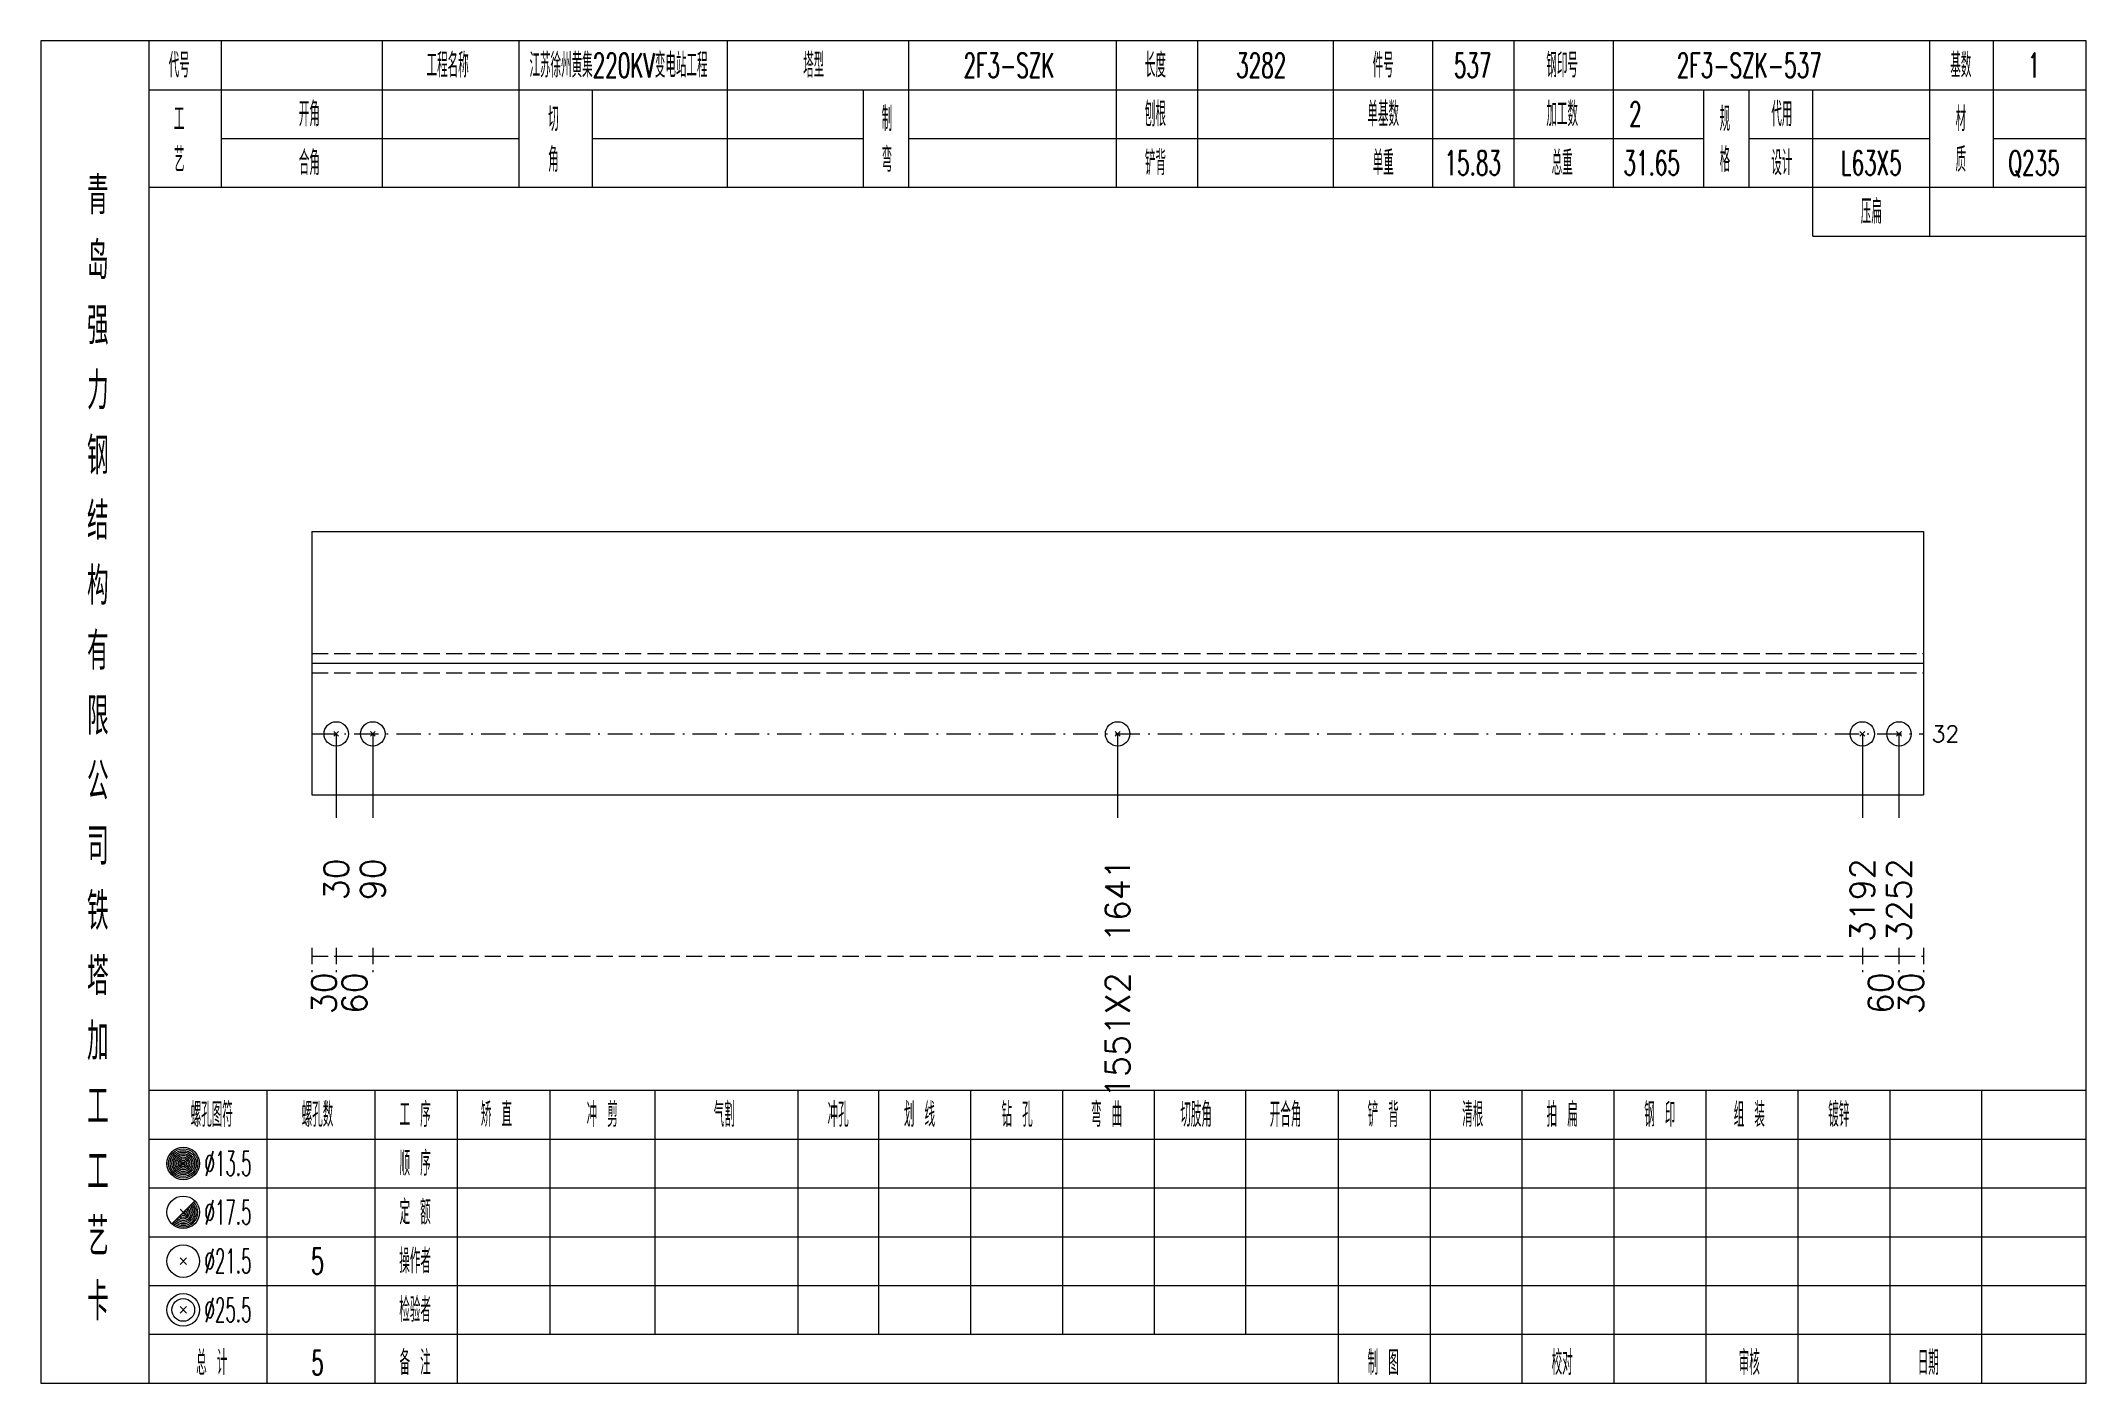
# Model space of a CAD drawing. Extents: x 0 to 4623, y -1159 to 4890.
# Drawn here: x 4048.2 to 4299.6, y 2250 to 2415 of the extents above; entities that cross this region are included whole.
import ezdxf
from ezdxf.enums import TextEntityAlignment as Align

# ---------------------------------------------------------------- set-up
doc = ezdxf.new("R2010")
doc.units = 0
doc.header["$MEASUREMENT"] = 0
doc.linetypes.add('一点画线', pattern=[5.2, 3, -1, 0.2, -1])
doc.linetypes.add('虚线', pattern=[2.75, 2, -0.75])
doc.layers.get('0').update_dxf_attribs({"linetype": 'CONTINUOUS', "lineweight": 25})
for name, color, linetype, lineweight in [('1', 7, 'CONTINUOUS', 25), ('4', 7, 'CONTINUOUS', 25), ('5', 7, 'CONTINUOUS', 25)]:
    doc.layers.add(name, color=color, linetype=linetype, lineweight=lineweight)
doc.styles.get("Standard").update_dxf_attribs({"font": 'simplex.shx', "width": 0.7, "height": 3, "bigfont": 'gbhzfs.shx'})

msp = doc.modelspace()

# ---------------------------------------------------------------- texts
at = {"color": 7, "linetype": 'Continuous', "lineweight": 13}
msp.add_text('32', height=2, dxfattribs=at).set_placement((4280.6, 2329.81), align=Align.MIDDLE_LEFT)
at = {"color": 8, "linetype": 'Continuous', "lineweight": 9}
for s, p in [('30', (4083, 2300.5)), ('60', (4086.75, 2300.5)), ('1551X2', (4180.55, 2300.5)), ('60', (4274.35, 2300.5)), ('30', (4278.1, 2300.5))]:
    msp.add_text(s, height=3, rotation=90, dxfattribs=at).set_placement(p, align=Align.MIDDLE_RIGHT)
at = {"layer": '1', "color": 7, "linetype": 'Continuous', "lineweight": 13}
for s, p in [('30', (4084.5, 2314.5)), ('90', (4089, 2314.5)), ('1641', (4180.55, 2314.5)), ('3192', (4272.1, 2314.5)), ('3252', (4276.6, 2314.5))]:
    msp.add_text(s, height=3, rotation=90, dxfattribs=at).set_placement(p, align=Align.MIDDLE_RIGHT)
at = {"layer": '4', "color": 1, "linetype": 'Continuous', "lineweight": 13}
for s, height, width, p in [('代号', 3, 0.6, (4065.2, 2412)), ('工程名称', 3, 0.6, (4098.2, 2412)), ('江苏徐州黄集220KV变电站工程', 3, 0.6, (4119.2, 2412)), ('塔型', 3, 0.6, (4143.2, 2412)), ('2F3-SZK', 3, 0.6, (4167.2, 2412)), ('长度', 3, 0.6, (4185.2, 2412)), ('3282', 3, 0.6, (4198.2, 2412)), ('件号', 3, 0.6, (4213.2, 2412)), ('537', 3, 0.6, (4224.2, 2412)), ('钢印号', 3, 0.6, (4235.2, 2412)), ('2F3-SZK-537', 3, 0.6, (4258.2, 2412)), ('基数', 3, 0.6, (4284.2, 2412)), ('1', 3, 0.6, (4293.2, 2412)), ('工', 3, 0.6, (4065.2, 2405.4)), ('开角', 3, 0.6, (4081.2, 2406)), ('切', 3, 0.6, (4111.2, 2405.4)), ('制', 3, 0.6, (4152.2, 2405.4)), ('刨根', 3, 0.6, (4185.2, 2406)), ('单基数', 3, 0.6, (4213.2, 2406)), ('加工数', 3, 0.6, (4235.2, 2406)), ('2', 3, 0.6, (4244.2, 2406)), ('规', 3, 0.6, (4255.2, 2405.4)), ('代用', 3, 0.6, (4262.2, 2406)), ('材', 3, 0.6, (4284.2, 2405.4)), ('艺', 3, 0.6, (4065.2, 2400.4)), ('合角', 3, 0.6, (4081.2, 2400)), ('角', 3, 0.6, (4111.2, 2400.4)), ('弯', 3, 0.6, (4152.2, 2400.4)), ('铲背', 3, 0.6, (4185.2, 2400)), ('单重', 3, 0.6, (4213.2, 2400)), ('15.83', 3, 0.6, (4224.2, 2400)), ('总重', 3, 0.6, (4235.2, 2400)), ('31.65', 3, 0.6, (4246.2, 2400)), ('格', 3, 0.6, (4255.2, 2400.4)), ('设计', 3, 0.6, (4262.2, 2400)), ('L63X5', 3, 0.6, (4273.2, 2400)), ('质', 3, 0.6, (4284.2, 2400.4)), ('Q235', 3, 0.6, (4293.2, 2400)), ('青', 4.6, 0.8, (4055.2, 2396)), ('压扁', 3, 0.6, (4273.2, 2394)), ('岛', 4.6, 0.8, (4055.2, 2388)), ('强', 4.6, 0.8, (4055.2, 2380)), ('力', 4.6, 0.8, (4055.2, 2372)), ('钢', 4.6, 0.8, (4055.2, 2364)), ('结', 4.6, 0.8, (4055.2, 2356)), ('构', 4.6, 0.8, (4055.2, 2348)), ('有', 4.6, 0.8, (4055.2, 2340)), ('限', 4.6, 0.8, (4055.2, 2332)), ('公', 4.6, 0.8, (4055.2, 2324)), ('司', 4.6, 0.8, (4055.2, 2316)), ('铁', 4.6, 0.8, (4055.2, 2308)), ('塔', 4.6, 0.8, (4055.2, 2300)), ('加', 4.6, 0.8, (4055.2, 2292)), ('工', 4.6, 0.8, (4055.2, 2284)), ('螺孔图符', 3, 0.6, (4069.2, 2283)), ('螺孔数', 3, 0.6, (4082.2, 2283)), ('工 序', 3, 0.6, (4094.2, 2283)), ('矫 直', 3, 0.6, (4104.2, 2283)), ('冲 剪', 3, 0.6, (4117.2, 2283)), ('气割', 3, 0.6, (4132.2, 2283)), ('冲孔', 3, 0.6, (4146.2, 2283)), ('划 线', 3, 0.6, (4156.2, 2283)), ('钻 孔', 3, 0.6, (4168.2, 2283)), ('弯 曲', 3, 0.6, (4179.2, 2283)), ('切肢角', 3, 0.6, (4190.2, 2283)), ('开合角', 3, 0.6, (4201.2, 2283)), ('铲 背', 3, 0.6, (4213.2, 2283)), ('清根', 3, 0.6, (4224.2, 2283)), ('拍 扁', 3, 0.6, (4235.2, 2283)), ('钢 印', 3, 0.6, (4247.2, 2283)), ('组 装', 3, 0.6, (4258.2, 2283)), ('镀锌', 3, 0.6, (4269.2, 2283)), ('工', 4.6, 0.8, (4055.2, 2276)), ('%%C13.5', 3, 0.5, (4071.2, 2277)), ('顺 序', 3, 0.6, (4094.2, 2277)), ('定 额', 3, 0.6, (4094.2, 2271)), ('艺', 4.6, 0.8, (4055.2, 2268)), ('%%C17.5', 3, 0.5, (4071.2, 2271)), ('%%C21.5', 3, 0.5, (4071.2, 2265)), ('5', 3.2, 0.6, (4082.2, 2265)), ('操作者', 3, 0.6, (4094.2, 2265)), ('卡', 4.6, 0.8, (4055.2, 2260)), ('%%C25.5', 3, 0.5, (4071.2, 2259)), ('检验者', 3, 0.6, (4094.2, 2259)), ('总 计', 3, 0.6, (4069.2, 2252.5)), ('5', 3, 0.6, (4082.2, 2252.5)), ('备 注', 3, 0.6, (4094.2, 2252.5)), ('制 图', 3, 0.6, (4213.2, 2252.5)), ('校对', 3, 0.6, (4235.2, 2252.5)), ('审核', 3, 0.6, (4258.2, 2252.5)), ('日期', 3, 0.6, (4280.2, 2252.5))]:
    msp.add_text(s, height=height, dxfattribs=dict(at, width=width)).set_placement(p, align=Align.MIDDLE_CENTER)

# ---------------------------------------------------------------- blocks, each defined once
blk = doc.blocks.new('孔21.5')
at = {"layer": '5', "color": 7, "linetype": 'Continuous', "lineweight": 13}
for p, q in [((-0.2, -0.2), (0.2, 0.2)), ((-0.2, 0.2), (0.2, -0.2))]:
    blk.add_line(p, q, dxfattribs=at)
blk.add_circle((0, 0), 1, dxfattribs=at)

# ---------------------------------------------------------------- linework, layer by layer
at = {"color": 7, "linetype": 'Continuous', "lineweight": 18}
for p, q in [((4081.5, 2354.69), (4081.5, 2322.31)), ((4081.5, 2354.69), (4279.6, 2354.69)), ((4279.6, 2354.69), (4279.6, 2322.31)), ((4081.5, 2338.5), (4279.6, 2338.5))]:
    msp.add_line(p, q, dxfattribs=at)
at = {"color": 1, "linetype": '虚线', "lineweight": 18}
for p, q in [((4081.5, 2339.69), (4279.6, 2339.69)), ((4081.5, 2337.31), (4279.6, 2337.31))]:
    msp.add_line(p, q, dxfattribs=at)
at = {"color": 3, "linetype": '一点画线', "lineweight": 13}
msp.add_line((4081.5, 2329.81), (4279.6, 2329.81), dxfattribs=at)
at = {"color": 7, "linetype": 'Continuous', "lineweight": 13}
for p, q in [((4084.5, 2329.81), (4084.5, 2319.5)), ((4089, 2329.81), (4089, 2319.5)), ((4180.55, 2329.81), (4180.55, 2319.5)), ((4272.1, 2329.81), (4272.1, 2319.5)), ((4276.6, 2329.81), (4276.6, 2319.5))]:
    msp.add_line(p, q, dxfattribs=at)
at = {"color": 8, "linetype": '虚线', "lineweight": 9}
for p, q in [((4081.5, 2303.5), (4081.5, 2300.5)), ((4084.5, 2303.5), (4084.5, 2300.5)), ((4084.5, 2303.5), (4084.5, 2300.5)), ((4089, 2303.5), (4089, 2300.5)), ((4089, 2303.5), (4089, 2300.5)), ((4272.1, 2303.5), (4272.1, 2300.5)), ((4272.1, 2303.5), (4272.1, 2300.5)), ((4276.6, 2303.5), (4276.6, 2300.5)), ((4276.6, 2303.5), (4276.6, 2300.5)), ((4279.6, 2303.5), (4279.6, 2300.5)), ((4081.5, 2302.5), (4084.5, 2302.5)), ((4084.5, 2302.5), (4089, 2302.5)), ((4089, 2302.5), (4272.1, 2302.5)), ((4272.1, 2302.5), (4276.6, 2302.5)), ((4276.6, 2302.5), (4279.6, 2302.5))]:
    msp.add_line(p, q, dxfattribs=at)
at = {"layer": '1', "color": 7, "linetype": 'Continuous', "lineweight": 18}
msp.add_line((4081.5, 2322.31), (4279.6, 2322.31), dxfattribs=at)
at = {"layer": '4', "color": 1, "linetype": 'Continuous', "lineweight": 18}
for p, q in [((4061.5, 2250), (4061.5, 2415)), ((4070.4, 2397), (4070.4, 2415)), ((4090.2, 2397), (4090.2, 2415)), ((4107, 2397), (4107, 2415)), ((4132.6, 2397), (4132.6, 2415)), ((4154.9, 2397), (4154.9, 2415)), ((4180.4, 2397), (4180.4, 2415)), ((4190.4, 2397), (4190.4, 2415)), ((4207.1, 2397), (4207.1, 2415)), ((4219.3, 2397), (4219.3, 2415)), ((4229.3, 2397), (4229.3, 2415)), ((4241.5, 2397), (4241.5, 2415)), ((4280.4, 2391), (4280.4, 2415)), ((4288.2, 2397), (4288.2, 2415)), ((4061.5, 2409), (4299.6, 2409)), ((4116, 2397), (4116, 2409)), ((4149.3, 2397), (4149.3, 2409)), ((4252.6, 2397), (4252.6, 2409)), ((4258.2, 2397), (4258.2, 2409)), ((4266, 2391), (4266, 2409)), ((4070.4, 2403), (4107, 2403)), ((4116, 2403), (4149.3, 2403)), ((4154.9, 2403), (4252.6, 2403)), ((4258.2, 2403), (4280.4, 2403)), ((4288.2, 2403), (4299.6, 2403)), ((4061.5, 2397), (4299.6, 2397)), ((4266, 2391), (4299.6, 2391)), ((4061.5, 2286), (4299.6, 2286)), ((4076, 2250), (4076, 2286)), ((4089.3, 2250), (4089.3, 2286)), ((4099.4, 2250), (4099.4, 2286)), ((4110.8, 2256), (4110.8, 2286)), ((4123.7, 2256), (4123.7, 2286)), ((4141.3, 2256), (4141.3, 2286)), ((4151.2, 2256), (4151.2, 2286)), ((4162.5, 2256), (4162.5, 2286)), ((4173.8, 2256), (4173.8, 2286)), ((4185.1, 2256), (4185.1, 2286)), ((4196.3, 2256), (4196.3, 2286)), ((4207.7, 2256), (4207.7, 2286)), ((4219, 2256), (4219, 2286)), ((4230.3, 2256), (4230.3, 2286)), ((4241.6, 2256), (4241.6, 2286)), ((4252.9, 2256), (4252.9, 2286)), ((4264.2, 2256), (4264.2, 2286)), ((4275.5, 2256), (4275.5, 2286)), ((4286.8, 2256), (4286.8, 2286)), ((4061.5, 2280), (4299.6, 2280)), ((4061.5, 2274), (4299.6, 2274)), ((4061.5, 2268), (4299.6, 2268)), ((4061.5, 2262), (4299.6, 2262)), ((4061.5, 2256), (4299.6, 2256)), ((4207.7, 2250), (4207.7, 2256)), ((4219, 2250), (4219, 2256)), ((4230.3, 2250), (4230.3, 2256)), ((4241.6, 2250), (4241.6, 2256)), ((4252.9, 2250), (4252.9, 2256)), ((4264.2, 2250), (4264.2, 2256)), ((4275.5, 2250), (4275.5, 2256)), ((4286.8, 2250), (4286.8, 2256))]:
    msp.add_line(p, q, dxfattribs=at)
at = {"layer": '4', "color": 7, "linetype": 'Continuous', "lineweight": 13}
for p, q in [((4065.5, 2276.8), (4065.9, 2277.2)), ((4065.9, 2276.8), (4065.5, 2277.2)), ((4064.286, 2269.586), (4067.114, 2272.414)), ((4065.3, 2271.4), (4066.1, 2270.6)), ((4065.3, 2264.6), (4066.1, 2265.4)), ((4065.3, 2265.4), (4066.1, 2264.6)), ((4065.3, 2258.6), (4066.1, 2259.4)), ((4065.3, 2259.4), (4066.1, 2258.6))]:
    msp.add_line(p, q, dxfattribs=at)
at = {"layer": '4', "color": 1, "linetype": 'Continuous', "lineweight": 18}
msp.add_lwpolyline([(4048.2, 2415), (4048.2, 2250), (4299.6, 2250), (4299.6, 2415)], close=True, dxfattribs=at)
at = {"layer": '4', "color": 7, "linetype": 'Continuous', "lineweight": 13}
for centre, radius in [((4065.7, 2277), 2), ((4065.7, 2277), 1.8), ((4065.7, 2277), 1.6), ((4065.7, 2277), 1.4), ((4065.7, 2277), 1.2), ((4065.7, 2277), 1), ((4065.7, 2277), 0.8), ((4065.7, 2277), 0.6), ((4065.7, 2277), 0.4), ((4065.7, 2277), 0.2), ((4065.7, 2271), 2), ((4065.7, 2265), 2), ((4065.7, 2259), 2), ((4065.7, 2259), 1.4)]:
    msp.add_circle(centre, radius, dxfattribs=at)
for radius in [1.8, 1.6, 1.4, 1.2, 1, 0.8, 0.6, 0.4, 0.2]:
    msp.add_arc((4065.7, 2271), radius, 225, 45, dxfattribs=at)

# ---------------------------------------------------------------- block references
at = {"layer": '1', "color": 7, "linetype": 'Continuous', "lineweight": 13, "xscale": 1.5, "yscale": 1.5, "zscale": 1.5}
for p in [(4084.5, 2329.81), (4089, 2329.81), (4180.55, 2329.81), (4272.1, 2329.81), (4276.6, 2329.81)]:
    msp.add_blockref('孔21.5', p, dxfattribs=at)

msp.set_redraw_order([(e.dxf.handle, doc.entitydb.next_handle()) for e in msp.query("TEXT MTEXT ATTDEF DIMENSION ARC_DIMENSION")])  # texts and dimensions are drawn at this point

doc.saveas('drawing.dxf')
